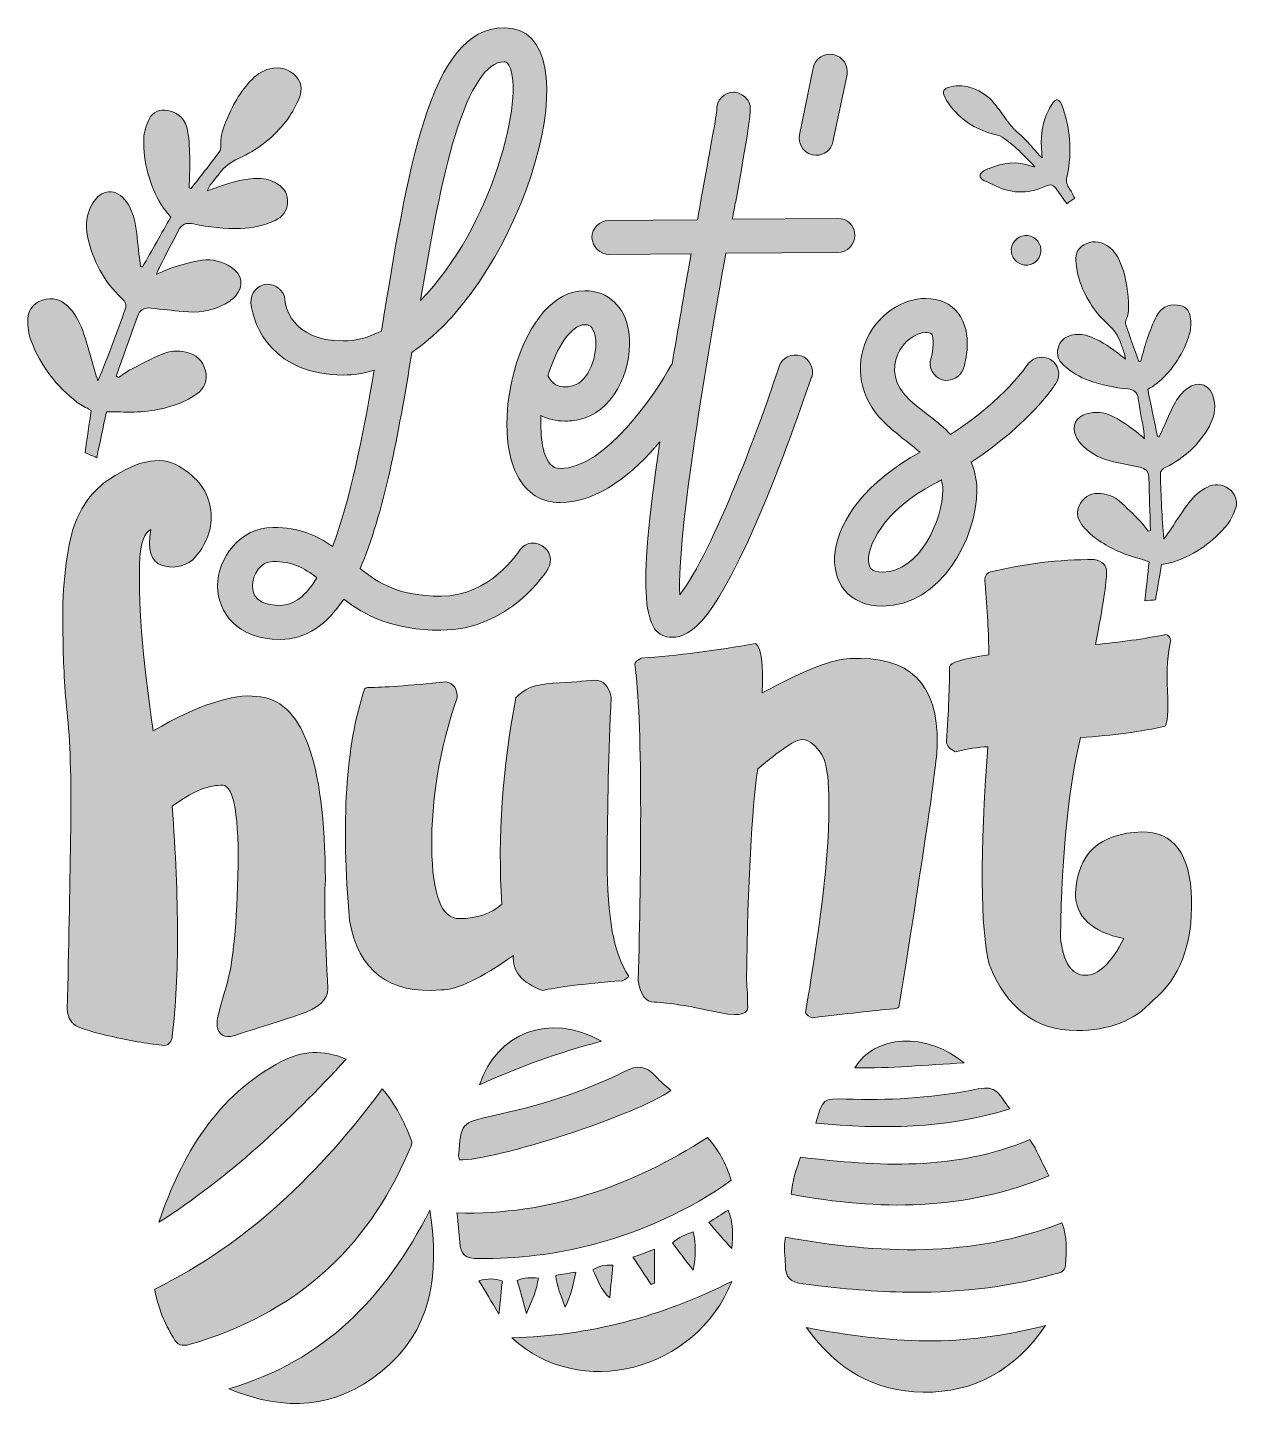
# Model space of a CAD drawing. Header units: inches. Extents: x 119 to 962, y -1025 to -61.
import ezdxf

# ---------------------------------------------------------------- set-up
doc = ezdxf.new("R2010")
doc.units = ezdxf.units.IN
doc.header["$MEASUREMENT"] = 0
doc.layers.add('Layer 1', color=7, linetype='Continuous')

# ---------------------------------------------------------------- blocks, each defined once
blk = doc.blocks.new('block 3')
at = {"layer": 'Layer 1', "true_color": 0x00d1df}
h = blk.add_hatch(color=132, dxfattribs=at)
h.dxf.hatch_style = 2
edge = h.paths.add_edge_path()
edge.add_spline(control_points=[(477.44, -421.79), (475.47, -420.8), (473.49, -419.81), (471.03, -419.81), (467.08, -419.81), (463.62, -421.79), (461.15, -425.74), (460.66, -425.74), (441.41, -456.84), (406.85, -456.84), (377.72, -456.84), (363.41, -447.95), (350.57, -437.59), (366.86, -400.07), (377.23, -345.27), (386.61, -287.02), (465.1, -234.69), (515.95, -60.92), (450.79, -60.92), (398.46, -60.92), (383.65, -161.63), (365.38, -272.21), (356.5, -276.65), (347.61, -279.12), (338.72, -279.12), (302.19, -279.12), (298.24, -253.45), (298.24, -250.49), (297.75, -244.07), (291.82, -239.13), (285.41, -239.63), (278.99, -240.12), (274.05, -245.55), (274.55, -252.46), (276.03, -269.74), (290.84, -302.82), (338.72, -302.82), (346.13, -302.82), (353.53, -301.83), (360.44, -299.36), (352.55, -344.78), (343.66, -390.2), (331.32, -422.28), (320.46, -414.38), (308.12, -408.95), (289.85, -408.95), (267.14, -408.95), (251.34, -430.18), (251.34, -449.93), (251.34, -468.19), (265.17, -486.95), (294.79, -486.95), (313.05, -486.95), (327.37, -476.59), (339.22, -458.82), (353.53, -470.17), (373.28, -480.54), (406.85, -480.54), (454.74, -480.54), (480.4, -439.56), (481.39, -438.08), (484.85, -432.16), (482.87, -424.75), (477.44, -421.79)], knot_values=[0, 0, 0, 0, 1, 1, 1, 2, 2, 2, 3, 3, 3, 4, 4, 4, 5, 5, 5, 6, 6, 6, 7, 7, 7, 8, 8, 8, 9, 9, 9, 10, 10, 10, 11, 11, 11, 12, 12, 12, 13, 13, 13, 14, 14, 14, 15, 15, 15, 16, 16, 16, 17, 17, 17, 18, 18, 18, 19, 19, 19, 20, 20, 20, 21, 21, 21, 21], degree=3, periodic=1)
edge = h.paths.add_edge_path()
edge.add_spline(control_points=[(416.72, -135.96), (427.09, -102.39), (438.94, -84.61), (450.79, -84.61), (451.77, -84.61), (452.76, -84.61), (454.24, -87.08), (465.6, -107.82), (442.89, -200.13), (392.53, -250.98), (399.94, -207.54), (407.34, -167.06), (416.72, -135.96)], knot_values=[0, 0, 0, 0, 1, 1, 1, 2, 2, 2, 3, 3, 3, 4, 4, 4, 4], degree=3, periodic=1)
edge = h.paths.add_edge_path()
edge.add_spline(control_points=[(294.79, -463.26), (285.9, -463.26), (275.53, -460.79), (275.53, -449.93), (275.53, -441.54), (281.46, -432.65), (289.85, -432.65), (303.18, -432.65), (311.57, -437.09), (320.46, -444), (313.05, -456.35), (304.66, -463.26), (294.79, -463.26)], knot_values=[0, 0, 0, 0, 1, 1, 1, 2, 2, 2, 3, 3, 3, 4, 4, 4, 4], degree=3, periodic=1)
h = blk.add_hatch(color=132, dxfattribs=at)
h.dxf.hatch_style = 2
edge = h.paths.add_edge_path()
edge.add_spline(control_points=[(667.99, -149.78), (673.91, -149.78), (678.85, -145.83), (679.83, -140.4), (679.83, -140.4), (689.71, -93.5), (689.71, -93.5), (690.7, -87.08), (686.75, -81.16), (680.33, -79.68), (673.91, -78.2), (667.49, -82.15), (666.01, -89.06), (666.01, -89.06), (656.63, -135.46), (656.63, -135.46), (655.15, -142.87), (660.58, -149.78), (667.99, -149.78)], knot_values=[0, 0, 0, 0, 1, 1, 1, 2, 2, 2, 3, 3, 3, 4, 4, 4, 5, 5, 5, 6, 6, 6, 6], degree=3, periodic=1)
h = blk.add_hatch(color=132, dxfattribs=at)
h.dxf.hatch_style = 2
edge = h.paths.add_edge_path()
edge.add_spline(control_points=[(657.63, -289.49), (651.21, -287.51), (644.3, -290.47), (642.32, -296.89), (630.97, -332.44), (596.41, -426.23), (573.21, -455.85), (571.23, -412.41), (592.46, -288.99), (605.3, -217.91), (605.3, -217.91), (683.3, -217.41), (683.3, -217.41), (689.72, -217.41), (695.15, -211.98), (695.15, -205.56), (695.15, -198.65), (689.72, -193.72), (683.3, -193.72), (683.3, -193.72), (609.74, -194.21), (609.74, -194.21), (610.73, -189.77), (611.22, -185.32), (612.21, -181.87), (624.06, -114.73), (624.06, -114.73), (619.12, -109.79), (616.65, -107.32), (613.69, -105.84), (610.73, -105.84), (604.31, -105.84), (598.39, -111.27), (598.88, -118.68), (598.39, -124.6), (593.45, -150.27), (588.51, -177.42), (587.53, -183.35), (586.54, -188.78), (585.55, -194.7), (585.55, -194.7), (523.84, -195.2), (523.84, -195.2), (517.43, -195.2), (512, -200.63), (512, -207.04), (512.49, -213.46), (517.43, -218.89), (524.34, -218.89), (524.34, -218.89), (581.11, -218.4), (581.11, -218.4), (576.09, -246.68), (571.7, -272.08), (567.92, -294.92), (567.71, -295.25), (567.47, -295.55), (567.29, -295.9), (556.43, -315.65), (521.38, -367.98), (489.78, -367.98), (478.43, -367.98), (476.45, -348.73), (476.45, -337.37), (476.45, -335.4), (476.45, -332.93), (476.45, -330.95), (481.39, -333.42), (486.82, -334.9), (493.24, -334.9), (497.68, -334.9), (501.63, -334.41), (506.56, -332.93), (529.28, -325.52), (541.12, -295.41), (537.67, -272.7), (535.2, -255.42), (523.35, -244.07), (507.06, -244.07), (463.12, -244.07), (439.92, -335.4), (460.16, -372.92), (466.58, -385.26), (476.94, -391.68), (489.78, -391.68), (516.87, -391.68), (541.48, -370.51), (559.35, -349.28), (543.26, -458.2), (547.57, -485.47), (567.78, -485.47), (581.11, -485.47), (597.89, -474.12), (632.45, -391.68), (650.22, -348.73), (664.54, -304.79), (665.03, -304.3), (667.01, -298.37), (663.55, -291.46), (657.63, -289.49)], knot_values=[0, 0, 0, 0, 1, 1, 1, 2, 2, 2, 3, 3, 3, 4, 4, 4, 5, 5, 5, 6, 6, 6, 7, 7, 7, 8, 8, 8, 9, 9, 9, 10, 10, 10, 11, 11, 11, 12, 12, 12, 13, 13, 13, 14, 14, 14, 15, 15, 15, 16, 16, 16, 17, 17, 17, 18, 18, 18, 19, 19, 19, 20, 20, 20, 21, 21, 21, 22, 22, 22, 23, 23, 23, 24, 24, 24, 25, 25, 25, 26, 26, 26, 27, 27, 27, 28, 28, 28, 29, 29, 29, 30, 30, 30, 31, 31, 31, 32, 32, 32, 33, 33, 33, 33], degree=3, periodic=1)
edge = h.paths.add_edge_path()
edge.add_spline(control_points=[(507.06, -267.77), (509.03, -267.77), (512.98, -267.77), (514.46, -276.65), (516.44, -288.5), (509.53, -307.26), (499.16, -310.22), (488.3, -313.68), (483.36, -307.26), (481.39, -303.31), (487.31, -283.56), (497.68, -267.77), (507.06, -267.77)], knot_values=[0, 0, 0, 0, 1, 1, 1, 2, 2, 2, 3, 3, 3, 4, 4, 4, 4], degree=3, periodic=1)
h = blk.add_hatch(color=132, dxfattribs=at)
h.dxf.hatch_style = 2
edge = h.paths.add_edge_path()
edge.add_spline(control_points=[(831.39, -291.96), (829.41, -290.97), (827.43, -290.47), (824.97, -290.47), (821.02, -290.47), (817.56, -292.45), (815.09, -295.9), (814.6, -296.4), (800.28, -319.11), (761.78, -344.28), (752.89, -334.9), (742.03, -327.99), (733.64, -320.59), (709.94, -298.87), (730.18, -273.2), (744.5, -273.2), (745.49, -273.2), (747.96, -273.2), (748.45, -274.18), (750.42, -276.65), (749.93, -285.54), (747.96, -291.46), (745.98, -297.39), (749.93, -304.3), (755.85, -306.27), (762.27, -307.75), (768.69, -304.3), (770.66, -298.37), (772.14, -294.42), (777.57, -273.69), (767.21, -259.87), (761.78, -252.96), (753.88, -249.5), (744.5, -249.5), (728.7, -249.5), (710.44, -259.87), (702.04, -281.09), (694.64, -300.84), (700.56, -322.56), (717.84, -337.87), (725.25, -344.78), (733.64, -350.7), (740.55, -356.63), (664.53, -397.6), (667.49, -463.75), (714.39, -463.75), (754.87, -463.75), (780.04, -416.85), (780.04, -382.79), (780.04, -375.39), (778.56, -369.46), (776.09, -363.54), (818.06, -335.89), (834.35, -309.73), (835.33, -308.25), (838.79, -302.82), (836.82, -295.41), (831.39, -291.96)], knot_values=[0, 0, 0, 0, 1, 1, 1, 2, 2, 2, 3, 3, 3, 4, 4, 4, 5, 5, 5, 6, 6, 6, 7, 7, 7, 8, 8, 8, 9, 9, 9, 10, 10, 10, 11, 11, 11, 12, 12, 12, 13, 13, 13, 14, 14, 14, 15, 15, 15, 16, 16, 16, 17, 17, 17, 18, 18, 18, 19, 19, 19, 19], degree=3, periodic=1)
edge = h.paths.add_edge_path()
edge.add_spline(control_points=[(714.39, -440.06), (705.99, -440.06), (705.5, -436.6), (705.01, -435.12), (702.04, -422.78), (715.87, -396.61), (749.93, -378.84), (751.9, -377.85), (753.39, -376.87), (755.36, -375.88), (755.85, -378.35), (756.35, -380.32), (756.35, -382.79), (756.35, -403.03), (740.55, -440.06), (714.39, -440.06)], knot_values=[0, 0, 0, 0, 1, 1, 1, 2, 2, 2, 3, 3, 3, 4, 4, 4, 5, 5, 5, 5], degree=3, periodic=1)
at = {"layer": 'Layer 1', "lineweight": 0}
for points, knots in [([(477.44, -421.79), (475.47, -420.8), (473.49, -419.81), (471.03, -419.81), (467.08, -419.81), (463.62, -421.79), (461.15, -425.74), (460.66, -425.74), (441.41, -456.84), (406.85, -456.84), (377.72, -456.84), (363.41, -447.95), (350.57, -437.59), (366.86, -400.07), (377.23, -345.27), (386.61, -287.02), (465.1, -234.69), (515.95, -60.92), (450.79, -60.92), (398.46, -60.92), (383.65, -161.63), (365.38, -272.21), (356.5, -276.65), (347.61, -279.12), (338.72, -279.12), (302.19, -279.12), (298.24, -253.45), (298.24, -250.49), (297.75, -244.07), (291.82, -239.13), (285.41, -239.63), (278.99, -240.12), (274.05, -245.55), (274.55, -252.46), (276.03, -269.74), (290.84, -302.82), (338.72, -302.82), (346.13, -302.82), (353.53, -301.83), (360.44, -299.36), (352.55, -344.78), (343.66, -390.2), (331.32, -422.28), (320.46, -414.38), (308.12, -408.95), (289.85, -408.95), (267.14, -408.95), (251.34, -430.18), (251.34, -449.93), (251.34, -468.19), (265.17, -486.95), (294.79, -486.95), (313.05, -486.95), (327.37, -476.59), (339.22, -458.82), (353.53, -470.17), (373.28, -480.54), (406.85, -480.54), (454.74, -480.54), (480.4, -439.56), (481.39, -438.08), (484.85, -432.16), (482.87, -424.75), (477.44, -421.79)], [0, 0, 0, 0, 1, 1, 1, 2, 2, 2, 3, 3, 3, 4, 4, 4, 5, 5, 5, 6, 6, 6, 7, 7, 7, 8, 8, 8, 9, 9, 9, 10, 10, 10, 11, 11, 11, 12, 12, 12, 13, 13, 13, 14, 14, 14, 15, 15, 15, 16, 16, 16, 17, 17, 17, 18, 18, 18, 19, 19, 19, 20, 20, 20, 21, 21, 21, 21]), ([(416.72, -135.96), (427.09, -102.39), (438.94, -84.61), (450.79, -84.61), (451.77, -84.61), (452.76, -84.61), (454.24, -87.08), (465.6, -107.82), (442.89, -200.13), (392.53, -250.98), (399.94, -207.54), (407.34, -167.06), (416.72, -135.96)], [0, 0, 0, 0, 1, 1, 1, 2, 2, 2, 3, 3, 3, 4, 4, 4, 4]), ([(667.99, -149.78), (673.91, -149.78), (678.85, -145.83), (679.83, -140.4), (679.83, -140.4), (689.71, -93.5), (689.71, -93.5), (690.7, -87.08), (686.75, -81.16), (680.33, -79.68), (673.91, -78.2), (667.49, -82.15), (666.01, -89.06), (666.01, -89.06), (656.63, -135.46), (656.63, -135.46), (655.15, -142.87), (660.58, -149.78), (667.99, -149.78)], [0, 0, 0, 0, 1, 1, 1, 2, 2, 2, 3, 3, 3, 4, 4, 4, 5, 5, 5, 6, 6, 6, 6]), ([(657.63, -289.49), (651.21, -287.51), (644.3, -290.47), (642.32, -296.89), (630.97, -332.44), (596.41, -426.23), (573.21, -455.85), (571.23, -412.41), (592.46, -288.99), (605.3, -217.91), (605.3, -217.91), (683.3, -217.41), (683.3, -217.41), (689.72, -217.41), (695.15, -211.98), (695.15, -205.56), (695.15, -198.65), (689.72, -193.72), (683.3, -193.72), (683.3, -193.72), (609.74, -194.21), (609.74, -194.21), (610.73, -189.77), (611.22, -185.32), (612.21, -181.87), (624.06, -114.73), (624.06, -114.73), (619.12, -109.79), (616.65, -107.32), (613.69, -105.84), (610.73, -105.84), (604.31, -105.84), (598.39, -111.27), (598.88, -118.68), (598.39, -124.6), (593.45, -150.27), (588.51, -177.42), (587.53, -183.35), (586.54, -188.78), (585.55, -194.7), (585.55, -194.7), (523.84, -195.2), (523.84, -195.2), (517.43, -195.2), (512, -200.63), (512, -207.04), (512.49, -213.46), (517.43, -218.89), (524.34, -218.89), (524.34, -218.89), (581.11, -218.4), (581.11, -218.4), (576.09, -246.68), (571.7, -272.08), (567.92, -294.92), (567.71, -295.25), (567.47, -295.55), (567.29, -295.9), (556.43, -315.65), (521.38, -367.98), (489.78, -367.98), (478.43, -367.98), (476.45, -348.73), (476.45, -337.37), (476.45, -335.4), (476.45, -332.93), (476.45, -330.95), (481.39, -333.42), (486.82, -334.9), (493.24, -334.9), (497.68, -334.9), (501.63, -334.41), (506.56, -332.93), (529.28, -325.52), (541.12, -295.41), (537.67, -272.7), (535.2, -255.42), (523.35, -244.07), (507.06, -244.07), (463.12, -244.07), (439.92, -335.4), (460.16, -372.92), (466.58, -385.26), (476.94, -391.68), (489.78, -391.68), (516.87, -391.68), (541.48, -370.51), (559.35, -349.28), (543.26, -458.2), (547.57, -485.47), (567.78, -485.47), (581.11, -485.47), (597.89, -474.12), (632.45, -391.68), (650.22, -348.73), (664.54, -304.79), (665.03, -304.3), (667.01, -298.37), (663.55, -291.46), (657.63, -289.49)], [0, 0, 0, 0, 1, 1, 1, 2, 2, 2, 3, 3, 3, 4, 4, 4, 5, 5, 5, 6, 6, 6, 7, 7, 7, 8, 8, 8, 9, 9, 9, 10, 10, 10, 11, 11, 11, 12, 12, 12, 13, 13, 13, 14, 14, 14, 15, 15, 15, 16, 16, 16, 17, 17, 17, 18, 18, 18, 19, 19, 19, 20, 20, 20, 21, 21, 21, 22, 22, 22, 23, 23, 23, 24, 24, 24, 25, 25, 25, 26, 26, 26, 27, 27, 27, 28, 28, 28, 29, 29, 29, 30, 30, 30, 31, 31, 31, 32, 32, 32, 33, 33, 33, 33]), ([(831.39, -291.96), (829.41, -290.97), (827.43, -290.47), (824.97, -290.47), (821.02, -290.47), (817.56, -292.45), (815.09, -295.9), (814.6, -296.4), (800.28, -319.11), (761.78, -344.28), (752.89, -334.9), (742.03, -327.99), (733.64, -320.59), (709.94, -298.87), (730.18, -273.2), (744.5, -273.2), (745.49, -273.2), (747.96, -273.2), (748.45, -274.18), (750.42, -276.65), (749.93, -285.54), (747.96, -291.46), (745.98, -297.39), (749.93, -304.3), (755.85, -306.27), (762.27, -307.75), (768.69, -304.3), (770.66, -298.37), (772.14, -294.42), (777.57, -273.69), (767.21, -259.87), (761.78, -252.96), (753.88, -249.5), (744.5, -249.5), (728.7, -249.5), (710.44, -259.87), (702.04, -281.09), (694.64, -300.84), (700.56, -322.56), (717.84, -337.87), (725.25, -344.78), (733.64, -350.7), (740.55, -356.63), (664.53, -397.6), (667.49, -463.75), (714.39, -463.75), (754.87, -463.75), (780.04, -416.85), (780.04, -382.79), (780.04, -375.39), (778.56, -369.46), (776.09, -363.54), (818.06, -335.89), (834.35, -309.73), (835.33, -308.25), (838.79, -302.82), (836.82, -295.41), (831.39, -291.96)], [0, 0, 0, 0, 1, 1, 1, 2, 2, 2, 3, 3, 3, 4, 4, 4, 5, 5, 5, 6, 6, 6, 7, 7, 7, 8, 8, 8, 9, 9, 9, 10, 10, 10, 11, 11, 11, 12, 12, 12, 13, 13, 13, 14, 14, 14, 15, 15, 15, 16, 16, 16, 17, 17, 17, 18, 18, 18, 19, 19, 19, 19]), ([(507.06, -267.77), (509.03, -267.77), (512.98, -267.77), (514.46, -276.65), (516.44, -288.5), (509.53, -307.26), (499.16, -310.22), (488.3, -313.68), (483.36, -307.26), (481.39, -303.31), (487.31, -283.56), (497.68, -267.77), (507.06, -267.77)], [0, 0, 0, 0, 1, 1, 1, 2, 2, 2, 3, 3, 3, 4, 4, 4, 4]), ([(714.39, -440.06), (705.99, -440.06), (705.5, -436.6), (705.01, -435.12), (702.04, -422.78), (715.87, -396.61), (749.93, -378.84), (751.9, -377.85), (753.39, -376.87), (755.36, -375.88), (755.85, -378.35), (756.35, -380.32), (756.35, -382.79), (756.35, -403.03), (740.55, -440.06), (714.39, -440.06)], [0, 0, 0, 0, 1, 1, 1, 2, 2, 2, 3, 3, 3, 4, 4, 4, 5, 5, 5, 5]), ([(294.79, -463.26), (285.9, -463.26), (275.53, -460.79), (275.53, -449.93), (275.53, -441.54), (281.46, -432.65), (289.85, -432.65), (303.18, -432.65), (311.57, -437.09), (320.46, -444), (313.05, -456.35), (304.66, -463.26), (294.79, -463.26)], [0, 0, 0, 0, 1, 1, 1, 2, 2, 2, 3, 3, 3, 4, 4, 4, 4])]:
    blk.add_open_spline(points, degree=3, knots=knots, dxfattribs=at)
blk = doc.blocks.new('block 4')
at = {"layer": 'Layer 1', "true_color": 0xfd3f97}
h = blk.add_hatch(color=233, dxfattribs=at)
h.dxf.hatch_style = 2
edge = h.paths.add_edge_path()
edge.add_spline(control_points=[(197.15, -429.51), (195.76, -458.73), (198.89, -499.07), (206.54, -550.54), (238.44, -532.46), (262.39, -524.51), (278.39, -526.7), (310.09, -528.19), (326.09, -570.82), (326.38, -654.58), (325.49, -669.29), (326.09, -694.53), (328.17, -730.31), (328.17, -737.86), (321.56, -743.84), (308.35, -748.27), (295.13, -752.69), (279.18, -757.78), (260.5, -763.54), (254.14, -763.94), (250.96, -760.76), (250.96, -754), (250.96, -751.12), (253.2, -742.28), (257.67, -727.47), (262.14, -712.67), (264.82, -684.94), (265.72, -644.3), (265.92, -605.25), (261.79, -586.67), (253.35, -588.55), (244.11, -588.55), (232.88, -593.42), (219.66, -603.16), (224.63, -668.15), (224.68, -721.46), (219.81, -763.1), (219.41, -766.87), (217.62, -769.11), (214.45, -769.8), (204.11, -768.81), (192.28, -766.82), (178.97, -763.84), (165.65, -760.86), (156.76, -758.23), (152.29, -755.94), (148.51, -752.76), (146.62, -748.94), (146.62, -744.47), (147.62, -702.04), (148.41, -662.54), (149.01, -625.97), (149.6, -589.4), (148.88, -561.15), (146.85, -541.23), (144.81, -521.31), (143.79, -503.44), (143.79, -487.64), (142.6, -458.83), (144.64, -433.98), (149.9, -413.12), (153.48, -399.01), (160.83, -387.38), (171.96, -378.24), (193.63, -362.44), (211.09, -358.46), (224.36, -366.31), (237.62, -374.16), (245.02, -384.35), (246.56, -396.87), (248.11, -409.39), (243.86, -421.02), (233.82, -431.75), (226.86, -436.62), (219.66, -437.78), (212.21, -435.25), (204.75, -432.72), (202.27, -424.44), (204.75, -410.43), (200.48, -412.82), (197.95, -419.18), (197.15, -429.51)], knot_values=[0, 0, 0, 0, 1, 1, 1, 2, 2, 2, 3, 3, 3, 4, 4, 4, 5, 5, 5, 6, 6, 6, 7, 7, 7, 8, 8, 8, 9, 9, 9, 10, 10, 10, 11, 11, 11, 12, 12, 12, 13, 13, 13, 14, 14, 14, 15, 15, 15, 16, 16, 16, 17, 17, 17, 18, 18, 18, 19, 19, 19, 20, 20, 20, 21, 21, 21, 22, 22, 22, 23, 23, 23, 24, 24, 24, 25, 25, 25, 26, 26, 26, 27, 27, 27, 27], degree=3, periodic=1)
h = blk.add_hatch(color=233, dxfattribs=at)
h.dxf.hatch_style = 2
edge = h.paths.add_edge_path()
edge.add_spline(control_points=[(861.79, -431.3), (867.55, -432.49), (870.43, -435.43), (870.43, -440.1), (870.43, -446.95), (867.85, -463.75), (862.68, -490.48), (879.87, -488.89), (896.22, -486.6), (911.72, -483.62), (913.31, -483.92), (914.45, -485.11), (915.15, -487.2), (912.86, -496.44), (912.07, -508.31), (912.77, -522.82), (913.46, -537.33), (912.92, -545.53), (911.13, -547.41), (894.73, -551.19), (875.1, -553.82), (852.25, -555.31), (844.1, -587.51), (839.43, -633.77), (838.24, -694.08), (840.12, -711.97), (845.94, -720.91), (855.68, -720.91), (864.72, -720.91), (873.66, -712.37), (882.51, -695.28), (859.95, -690.71), (848.67, -680.17), (848.67, -663.68), (850.16, -636.15), (865.56, -621.94), (894.88, -621.05), (917.04, -620.65), (928.62, -636.3), (929.61, -668), (930.3, -699.5), (921.31, -723), (902.63, -738.5), (889.81, -752.41), (872.12, -759.37), (849.57, -759.37), (821.05, -759.37), (800.73, -743.97), (788.6, -713.16), (782.44, -687.03), (782.14, -636.55), (787.71, -561.72), (781.15, -562.02), (773.6, -563.17), (765.05, -565.15), (760.98, -563.27), (758.94, -560.93), (758.94, -558.15), (760.33, -536.68), (761.03, -519.34), (761.03, -506.13), (761.03, -503.25), (770.17, -500.41), (788.45, -497.63), (788.25, -482.82), (787.36, -466.23), (785.77, -447.85), (785.27, -443.47), (786.52, -440.84), (789.5, -439.95), (813.05, -434.18), (837.14, -431.3), (861.79, -431.3)], knot_values=[0, 0, 0, 0, 1, 1, 1, 2, 2, 2, 3, 3, 3, 4, 4, 4, 5, 5, 5, 6, 6, 6, 7, 7, 7, 8, 8, 8, 9, 9, 9, 10, 10, 10, 11, 11, 11, 12, 12, 12, 13, 13, 13, 14, 14, 14, 15, 15, 15, 16, 16, 16, 17, 17, 17, 18, 18, 18, 19, 19, 19, 20, 20, 20, 21, 21, 21, 22, 22, 22, 23, 23, 23, 24, 24, 24, 24], degree=3, periodic=1)
h = blk.add_hatch(color=233, dxfattribs=at)
h.dxf.hatch_style = 2
edge = h.paths.add_edge_path()
edge.add_spline(control_points=[(625.84, -489.73), (629.81, -492.41), (631.4, -503.89), (630.61, -524.16), (660.12, -508.26), (680.49, -500.31), (691.72, -500.31), (733.06, -498.03), (753.33, -517.9), (752.53, -559.93), (752.53, -571.26), (743.69, -631.93), (726, -741.93), (726, -743.42), (724.76, -744.17), (722.28, -744.17), (707.87, -745.56), (689.09, -747.64), (665.93, -750.43), (663.35, -749.93), (661.61, -748.79), (660.72, -747), (668.96, -698.61), (674.08, -660.15), (676.07, -631.63), (678.45, -593.27), (676.71, -571.26), (670.85, -565.6), (666.28, -558.94), (661.71, -556.01), (657.14, -556.81), (652.57, -557.6), (642.68, -564.36), (627.48, -577.08), (623.3, -606.29), (620.67, -655.38), (619.58, -724.34), (620.17, -729.91), (620.47, -736.27), (620.47, -743.42), (620.47, -748.79), (612.35, -749.63), (596.1, -745.96), (579.85, -742.28), (566.31, -740.14), (555.48, -739.55), (549.62, -739.55), (545.84, -734.58), (544.15, -724.64), (545.44, -684.79), (546.04, -642.91), (545.94, -598.99), (545.84, -555.07), (544.5, -523.52), (541.92, -504.34), (541.92, -502.85), (543.36, -501.41), (546.24, -500.01), (571.88, -498.23), (598.41, -494.8), (625.84, -489.73)], knot_values=[0, 0, 0, 0, 1, 1, 1, 2, 2, 2, 3, 3, 3, 4, 4, 4, 5, 5, 5, 6, 6, 6, 7, 7, 7, 8, 8, 8, 9, 9, 9, 10, 10, 10, 11, 11, 11, 12, 12, 12, 13, 13, 13, 14, 14, 14, 15, 15, 15, 16, 16, 16, 17, 17, 17, 18, 18, 18, 19, 19, 19, 20, 20, 20, 20], degree=3, periodic=1)
h = blk.add_hatch(color=233, dxfattribs=at)
h.dxf.hatch_style = 2
edge = h.paths.add_edge_path()
edge.add_spline(control_points=[(477.82, -731.5), (463.02, -726.03), (456.21, -717.88), (457.4, -707.05), (434.94, -723.05), (418.1, -731.05), (406.87, -731.05), (370.7, -734.13), (349.49, -717.99), (343.23, -682.61), (337.17, -614.24), (340.59, -560.78), (353.51, -522.22), (353.51, -521.03), (354.75, -520.44), (357.24, -520.44), (365.98, -520.44), (383.77, -519.15), (410.6, -516.56), (415.97, -517.85), (418.45, -521.58), (418.05, -527.74), (405.93, -563.81), (400.07, -598.47), (400.46, -631.7), (400.86, -664.94), (407.27, -681.51), (419.69, -681.41), (432.11, -681.32), (441.95, -677.94), (449.21, -671.28), (446.32, -624.18), (449.6, -576.33), (459.04, -527.74), (463.81, -521.58), (472.43, -518.15), (484.9, -517.45), (497.37, -516.76), (507.09, -516.06), (514.04, -515.37), (519.91, -515.37), (523.68, -519.29), (525.37, -527.14), (523.68, -564.91), (522.76, -603.04), (522.61, -641.54), (522.47, -680.05), (527.41, -706.6), (537.45, -721.21), (537.45, -722.41), (536, -723.55), (533.12, -724.64), (505.2, -726.93), (486.77, -729.21), (477.82, -731.5)], knot_values=[0, 0, 0, 0, 1, 1, 1, 2, 2, 2, 3, 3, 3, 4, 4, 4, 5, 5, 5, 6, 6, 6, 7, 7, 7, 8, 8, 8, 9, 9, 9, 10, 10, 10, 11, 11, 11, 12, 12, 12, 13, 13, 13, 14, 14, 14, 15, 15, 15, 16, 16, 16, 17, 17, 17, 18, 18, 18, 18], degree=3, periodic=1)
at = {"layer": 'Layer 1', "lineweight": 0}
for points, knots in [([(197.15, -429.51), (195.76, -458.73), (198.89, -499.07), (206.54, -550.54), (238.44, -532.46), (262.39, -524.51), (278.39, -526.7), (310.09, -528.19), (326.09, -570.82), (326.38, -654.58), (325.49, -669.29), (326.09, -694.53), (328.17, -730.31), (328.17, -737.86), (321.56, -743.84), (308.35, -748.27), (295.13, -752.69), (279.18, -757.78), (260.5, -763.54), (254.14, -763.94), (250.96, -760.76), (250.96, -754), (250.96, -751.12), (253.2, -742.28), (257.67, -727.47), (262.14, -712.67), (264.82, -684.94), (265.72, -644.3), (265.92, -605.25), (261.79, -586.67), (253.35, -588.55), (244.11, -588.55), (232.88, -593.42), (219.66, -603.16), (224.63, -668.15), (224.68, -721.46), (219.81, -763.1), (219.41, -766.87), (217.62, -769.11), (214.45, -769.8), (204.11, -768.81), (192.28, -766.82), (178.97, -763.84), (165.65, -760.86), (156.76, -758.23), (152.29, -755.94), (148.51, -752.76), (146.62, -748.94), (146.62, -744.47), (147.62, -702.04), (148.41, -662.54), (149.01, -625.97), (149.6, -589.4), (148.88, -561.15), (146.85, -541.23), (144.81, -521.31), (143.79, -503.44), (143.79, -487.64), (142.6, -458.83), (144.64, -433.98), (149.9, -413.12), (153.48, -399.01), (160.83, -387.38), (171.96, -378.24), (193.63, -362.44), (211.09, -358.46), (224.36, -366.31), (237.62, -374.16), (245.02, -384.35), (246.56, -396.87), (248.11, -409.39), (243.86, -421.02), (233.82, -431.75), (226.86, -436.62), (219.66, -437.78), (212.21, -435.25), (204.75, -432.72), (202.27, -424.44), (204.75, -410.43), (200.48, -412.82), (197.95, -419.18), (197.15, -429.51)], [0, 0, 0, 0, 1, 1, 1, 2, 2, 2, 3, 3, 3, 4, 4, 4, 5, 5, 5, 6, 6, 6, 7, 7, 7, 8, 8, 8, 9, 9, 9, 10, 10, 10, 11, 11, 11, 12, 12, 12, 13, 13, 13, 14, 14, 14, 15, 15, 15, 16, 16, 16, 17, 17, 17, 18, 18, 18, 19, 19, 19, 20, 20, 20, 21, 21, 21, 22, 22, 22, 23, 23, 23, 24, 24, 24, 25, 25, 25, 26, 26, 26, 27, 27, 27, 27]), ([(861.79, -431.3), (867.55, -432.49), (870.43, -435.43), (870.43, -440.1), (870.43, -446.95), (867.85, -463.75), (862.68, -490.48), (879.87, -488.89), (896.22, -486.6), (911.72, -483.62), (913.31, -483.92), (914.45, -485.11), (915.15, -487.2), (912.86, -496.44), (912.07, -508.31), (912.77, -522.82), (913.46, -537.33), (912.92, -545.53), (911.13, -547.41), (894.73, -551.19), (875.1, -553.82), (852.25, -555.31), (844.1, -587.51), (839.43, -633.77), (838.24, -694.08), (840.12, -711.97), (845.94, -720.91), (855.68, -720.91), (864.72, -720.91), (873.66, -712.37), (882.51, -695.28), (859.95, -690.71), (848.67, -680.17), (848.67, -663.68), (850.16, -636.15), (865.56, -621.94), (894.88, -621.05), (917.04, -620.65), (928.62, -636.3), (929.61, -668), (930.3, -699.5), (921.31, -723), (902.63, -738.5), (889.81, -752.41), (872.12, -759.37), (849.57, -759.37), (821.05, -759.37), (800.73, -743.97), (788.6, -713.16), (782.44, -687.03), (782.14, -636.55), (787.71, -561.72), (781.15, -562.02), (773.6, -563.17), (765.05, -565.15), (760.98, -563.27), (758.94, -560.93), (758.94, -558.15), (760.33, -536.68), (761.03, -519.34), (761.03, -506.13), (761.03, -503.25), (770.17, -500.41), (788.45, -497.63), (788.25, -482.82), (787.36, -466.23), (785.77, -447.85), (785.27, -443.47), (786.52, -440.84), (789.5, -439.95), (813.05, -434.18), (837.14, -431.3), (861.79, -431.3)], [0, 0, 0, 0, 1, 1, 1, 2, 2, 2, 3, 3, 3, 4, 4, 4, 5, 5, 5, 6, 6, 6, 7, 7, 7, 8, 8, 8, 9, 9, 9, 10, 10, 10, 11, 11, 11, 12, 12, 12, 13, 13, 13, 14, 14, 14, 15, 15, 15, 16, 16, 16, 17, 17, 17, 18, 18, 18, 19, 19, 19, 20, 20, 20, 21, 21, 21, 22, 22, 22, 23, 23, 23, 24, 24, 24, 24]), ([(625.84, -489.73), (629.81, -492.41), (631.4, -503.89), (630.61, -524.16), (660.12, -508.26), (680.49, -500.31), (691.72, -500.31), (733.06, -498.03), (753.33, -517.9), (752.53, -559.93), (752.53, -571.26), (743.69, -631.93), (726, -741.93), (726, -743.42), (724.76, -744.17), (722.28, -744.17), (707.87, -745.56), (689.09, -747.64), (665.93, -750.43), (663.35, -749.93), (661.61, -748.79), (660.72, -747), (668.96, -698.61), (674.08, -660.15), (676.07, -631.63), (678.45, -593.27), (676.71, -571.26), (670.85, -565.6), (666.28, -558.94), (661.71, -556.01), (657.14, -556.81), (652.57, -557.6), (642.68, -564.36), (627.48, -577.08), (623.3, -606.29), (620.67, -655.38), (619.58, -724.34), (620.17, -729.91), (620.47, -736.27), (620.47, -743.42), (620.47, -748.79), (612.35, -749.63), (596.1, -745.96), (579.85, -742.28), (566.31, -740.14), (555.48, -739.55), (549.62, -739.55), (545.84, -734.58), (544.15, -724.64), (545.44, -684.79), (546.04, -642.91), (545.94, -598.99), (545.84, -555.07), (544.5, -523.52), (541.92, -504.34), (541.92, -502.85), (543.36, -501.41), (546.24, -500.01), (571.88, -498.23), (598.41, -494.8), (625.84, -489.73)], [0, 0, 0, 0, 1, 1, 1, 2, 2, 2, 3, 3, 3, 4, 4, 4, 5, 5, 5, 6, 6, 6, 7, 7, 7, 8, 8, 8, 9, 9, 9, 10, 10, 10, 11, 11, 11, 12, 12, 12, 13, 13, 13, 14, 14, 14, 15, 15, 15, 16, 16, 16, 17, 17, 17, 18, 18, 18, 19, 19, 19, 20, 20, 20, 20]), ([(477.82, -731.5), (463.02, -726.03), (456.21, -717.88), (457.4, -707.05), (434.94, -723.05), (418.1, -731.05), (406.87, -731.05), (370.7, -734.13), (349.49, -717.99), (343.23, -682.61), (337.17, -614.24), (340.59, -560.78), (353.51, -522.22), (353.51, -521.03), (354.75, -520.44), (357.24, -520.44), (365.98, -520.44), (383.77, -519.15), (410.6, -516.56), (415.97, -517.85), (418.45, -521.58), (418.05, -527.74), (405.93, -563.81), (400.07, -598.47), (400.46, -631.7), (400.86, -664.94), (407.27, -681.51), (419.69, -681.41), (432.11, -681.32), (441.95, -677.94), (449.21, -671.28), (446.32, -624.18), (449.6, -576.33), (459.04, -527.74), (463.81, -521.58), (472.43, -518.15), (484.9, -517.45), (497.37, -516.76), (507.09, -516.06), (514.04, -515.37), (519.91, -515.37), (523.68, -519.29), (525.37, -527.14), (523.68, -564.91), (522.76, -603.04), (522.61, -641.54), (522.47, -680.05), (527.41, -706.6), (537.45, -721.21), (537.45, -722.41), (536, -723.55), (533.12, -724.64), (505.2, -726.93), (486.77, -729.21), (477.82, -731.5)], [0, 0, 0, 0, 1, 1, 1, 2, 2, 2, 3, 3, 3, 4, 4, 4, 5, 5, 5, 6, 6, 6, 7, 7, 7, 8, 8, 8, 9, 9, 9, 10, 10, 10, 11, 11, 11, 12, 12, 12, 13, 13, 13, 14, 14, 14, 15, 15, 15, 16, 16, 16, 17, 17, 17, 18, 18, 18, 18])]:
    blk.add_open_spline(points, degree=3, knots=knots, dxfattribs=at)
blk = doc.blocks.new('block 5')
at = {"layer": 'Layer 1', "true_color": 0xfff200}
h = blk.add_hatch(color=2, dxfattribs=at)
h.dxf.hatch_style = 2
edge = h.paths.add_edge_path()
edge.add_spline(control_points=[(340.91, -779.25), (324.61, -772.35), (309.82, -773.63), (296.15, -780.77), (250.31, -804.75), (226.49, -845.89), (210.42, -892.91), (259.35, -861.69), (301.05, -822.51), (340.91, -779.25)], knot_values=[0, 0, 0, 0, 1, 1, 1, 2, 2, 2, 3, 3, 3, 3], degree=3, periodic=1)
h = blk.add_hatch(color=2, dxfattribs=at)
h.dxf.hatch_style = 2
edge = h.paths.add_edge_path()
edge.add_spline(control_points=[(384.19, -843.83), (385.32, -841.18), (387.36, -838.46), (386.18, -835.44), (381.27, -822.91), (375.41, -810.93), (366.03, -800.05), (322.79, -858.55), (272.66, -907.17), (207.52, -939.59), (209.68, -952.57), (214.61, -963.15), (220.51, -973.44), (223.37, -978.42), (226.48, -979.55), (232.21, -977.89), (303.97, -957.05), (354.88, -912.71), (384.19, -843.83)], knot_values=[0, 0, 0, 0, 1, 1, 1, 2, 2, 2, 3, 3, 3, 4, 4, 4, 5, 5, 5, 6, 6, 6, 6], degree=3, periodic=1)
h = blk.add_hatch(color=2, dxfattribs=at)
h.dxf.hatch_style = 2
edge = h.paths.add_edge_path()
edge.add_spline(control_points=[(399.16, -884.4), (368.24, -945.2), (325.92, -989.36), (259.05, -1008.87), (298.69, -1025.25), (333.53, -1022.3), (364.81, -997.31), (400.45, -968.84), (406.06, -930.1), (399.16, -884.4)], knot_values=[0, 0, 0, 0, 1, 1, 1, 2, 2, 2, 3, 3, 3, 3], degree=3, periodic=1)
at = {"layer": 'Layer 1', "lineweight": 0}
for points, knots in [([(340.91, -779.25), (324.61, -772.35), (309.82, -773.63), (296.15, -780.77), (250.31, -804.75), (226.49, -845.89), (210.42, -892.91), (259.35, -861.69), (301.05, -822.51), (340.91, -779.25)], [0, 0, 0, 0, 1, 1, 1, 2, 2, 2, 3, 3, 3, 3]), ([(384.19, -843.83), (385.32, -841.18), (387.36, -838.46), (386.18, -835.44), (381.27, -822.91), (375.41, -810.93), (366.03, -800.05), (322.79, -858.55), (272.66, -907.17), (207.52, -939.59), (209.68, -952.57), (214.61, -963.15), (220.51, -973.44), (223.37, -978.42), (226.48, -979.55), (232.21, -977.89), (303.97, -957.05), (354.88, -912.71), (384.19, -843.83)], [0, 0, 0, 0, 1, 1, 1, 2, 2, 2, 3, 3, 3, 4, 4, 4, 5, 5, 5, 6, 6, 6, 6]), ([(399.16, -884.4), (368.24, -945.2), (325.92, -989.36), (259.05, -1008.87), (298.69, -1025.25), (333.53, -1022.3), (364.81, -997.31), (400.45, -968.84), (406.06, -930.1), (399.16, -884.4)], [0, 0, 0, 0, 1, 1, 1, 2, 2, 2, 3, 3, 3, 3])]:
    blk.add_open_spline(points, degree=3, knots=knots, dxfattribs=at)
blk = doc.blocks.new('block 6')
at = {"layer": 'Layer 1', "true_color": 0x0153a5}
h = blk.add_hatch(color=154, dxfattribs=at)
h.dxf.hatch_style = 2
edge = h.paths.add_edge_path()
edge.add_spline(control_points=[(695.05, -785.41), (719.88, -785.61), (744.35, -783.46), (771.12, -781.88), (745.26, -759.98), (708.32, -762.3), (695.05, -785.41)], knot_values=[0, 0, 0, 0, 1, 1, 1, 2, 2, 2, 2], degree=3, periodic=1)
h = blk.add_hatch(color=154, dxfattribs=at)
h.dxf.hatch_style = 2
edge = h.paths.add_edge_path()
edge.add_spline(control_points=[(802.93, -813.92), (792.14, -798.08), (792.11, -797.91), (775.62, -801.05), (746.89, -806.52), (717.91, -808.07), (688.74, -807.12), (673.06, -806.6), (672.86, -806.76), (667.94, -823.92), (713.46, -828.02), (758.31, -828.14), (802.93, -813.92)], knot_values=[0, 0, 0, 0, 1, 1, 1, 2, 2, 2, 3, 3, 3, 4, 4, 4, 4], degree=3, periodic=1)
h = blk.add_hatch(color=154, dxfattribs=at)
h.dxf.hatch_style = 2
edge = h.paths.add_edge_path()
edge.add_spline(control_points=[(830.18, -860.55), (826.46, -852.99), (823.59, -847.04), (820.59, -841.15), (819.62, -839.25), (818.29, -837.52), (816.86, -835.29), (764.87, -857.35), (711.09, -853.98), (657.33, -847.58), (654.04, -856.32), (651.69, -864.24), (650.78, -873.43), (711.83, -884.61), (771.14, -885.33), (830.18, -860.55)], knot_values=[0, 0, 0, 0, 1, 1, 1, 2, 2, 2, 3, 3, 3, 4, 4, 4, 5, 5, 5, 5], degree=3, periodic=1)
h = blk.add_hatch(color=154, dxfattribs=at)
h.dxf.hatch_style = 2
edge = h.paths.add_edge_path()
edge.add_spline(control_points=[(839.23, -893.33), (775.89, -917.91), (711.78, -914.84), (646.9, -903.38), (645.37, -910.5), (646.69, -916.66), (646.72, -922.82), (646.76, -931.35), (650.24, -934.68), (658.99, -935.78), (682.02, -938.68), (705.07, -941.05), (728.25, -941.5), (763.72, -942.19), (798.81, -939.05), (833.08, -929.23), (836.84, -928.15), (841.66, -928.04), (841.86, -922.55), (842.2, -912.86), (843.32, -903.03), (839.23, -893.33)], knot_values=[0, 0, 0, 0, 1, 1, 1, 2, 2, 2, 3, 3, 3, 4, 4, 4, 5, 5, 5, 6, 6, 6, 7, 7, 7, 7], degree=3, periodic=1)
h = blk.add_hatch(color=154, dxfattribs=at)
h.dxf.hatch_style = 2
edge = h.paths.add_edge_path()
edge.add_spline(control_points=[(661.43, -966.28), (682.64, -995.48), (708.72, -1010.83), (742.74, -1011.22), (778.5, -1011.62), (806.04, -996.16), (827.91, -964.86), (799.02, -972.2), (772.19, -975.71), (744.88, -975.54), (717.58, -975.36), (690.7, -971.67), (661.43, -966.28)], knot_values=[0, 0, 0, 0, 1, 1, 1, 2, 2, 2, 3, 3, 3, 4, 4, 4, 4], degree=3, periodic=1)
at = {"layer": 'Layer 1', "lineweight": 0}
for points, knots in [([(695.05, -785.41), (719.88, -785.61), (744.35, -783.46), (771.12, -781.88), (745.26, -759.98), (708.32, -762.3), (695.05, -785.41)], [0, 0, 0, 0, 1, 1, 1, 2, 2, 2, 2]), ([(802.93, -813.92), (792.14, -798.08), (792.11, -797.91), (775.62, -801.05), (746.89, -806.52), (717.91, -808.07), (688.74, -807.12), (673.06, -806.6), (672.86, -806.76), (667.94, -823.92), (713.46, -828.02), (758.31, -828.14), (802.93, -813.92)], [0, 0, 0, 0, 1, 1, 1, 2, 2, 2, 3, 3, 3, 4, 4, 4, 4]), ([(830.18, -860.55), (826.46, -852.99), (823.59, -847.04), (820.59, -841.15), (819.62, -839.25), (818.29, -837.52), (816.86, -835.29), (764.87, -857.35), (711.09, -853.98), (657.33, -847.58), (654.04, -856.32), (651.69, -864.24), (650.78, -873.43), (711.83, -884.61), (771.14, -885.33), (830.18, -860.55)], [0, 0, 0, 0, 1, 1, 1, 2, 2, 2, 3, 3, 3, 4, 4, 4, 5, 5, 5, 5]), ([(839.23, -893.33), (775.89, -917.91), (711.78, -914.84), (646.9, -903.38), (645.37, -910.5), (646.69, -916.66), (646.72, -922.82), (646.76, -931.35), (650.24, -934.68), (658.99, -935.78), (682.02, -938.68), (705.07, -941.05), (728.25, -941.5), (763.72, -942.19), (798.81, -939.05), (833.08, -929.23), (836.84, -928.15), (841.66, -928.04), (841.86, -922.55), (842.2, -912.86), (843.32, -903.03), (839.23, -893.33)], [0, 0, 0, 0, 1, 1, 1, 2, 2, 2, 3, 3, 3, 4, 4, 4, 5, 5, 5, 6, 6, 6, 7, 7, 7, 7]), ([(661.43, -966.28), (682.64, -995.48), (708.72, -1010.83), (742.74, -1011.22), (778.5, -1011.62), (806.04, -996.16), (827.91, -964.86), (799.02, -972.2), (772.19, -975.71), (744.88, -975.54), (717.58, -975.36), (690.7, -971.67), (661.43, -966.28)], [0, 0, 0, 0, 1, 1, 1, 2, 2, 2, 3, 3, 3, 4, 4, 4, 4])]:
    blk.add_open_spline(points, degree=3, knots=knots, dxfattribs=at)
blk = doc.blocks.new('block 7')
at = {"layer": 'Layer 1', "true_color": 0x04d3da}
h = blk.add_hatch(color=132, dxfattribs=at)
h.dxf.hatch_style = 2
edge = h.paths.add_edge_path()
edge.add_spline(control_points=[(433.67, -797.08), (461.29, -784.87), (488.71, -774.49), (518.62, -766.82), (481.78, -745.95), (445.72, -761.55), (433.67, -797.08)], knot_values=[0, 0, 0, 0, 1, 1, 1, 2, 2, 2, 2], degree=3, periodic=1)
h = blk.add_hatch(color=132, dxfattribs=at)
h.dxf.hatch_style = 2
edge = h.paths.add_edge_path()
edge.add_spline(control_points=[(566.9, -801.06), (563.33, -797.77), (559.54, -794.81), (556.42, -791.26), (549.94, -783.86), (543.82, -783.25), (534.6, -787.93), (505.6, -802.67), (474.49, -811.76), (442.8, -818.83), (420.83, -823.72), (420.83, -823.71), (419.17, -846.51), (419.12, -847.19), (419.43, -847.9), (419.74, -849.39), (443.85, -850.44), (545.15, -817.42), (566.9, -801.06)], knot_values=[0, 0, 0, 0, 1, 1, 1, 2, 2, 2, 3, 3, 3, 4, 4, 4, 5, 5, 5, 6, 6, 6, 6], degree=3, periodic=1)
h = blk.add_hatch(color=132, dxfattribs=at)
h.dxf.hatch_style = 2
edge = h.paths.add_edge_path()
edge.add_spline(control_points=[(609.06, -863.67), (605, -851.18), (600.42, -842.9), (592.53, -833.85), (539.91, -867.61), (482.88, -888), (418.01, -886.4), (418.74, -893.78), (419.67, -900.24), (419.94, -906.72), (420.31, -915.44), (424.26, -918.23), (433.1, -918.23), (460.16, -918.23), (486.77, -915.33), (512.89, -908.37), (547.63, -899.1), (579.86, -884.42), (609.06, -863.67)], knot_values=[0, 0, 0, 0, 1, 1, 1, 2, 2, 2, 3, 3, 3, 4, 4, 4, 5, 5, 5, 6, 6, 6, 6], degree=3, periodic=1)
h = blk.add_hatch(color=132, dxfattribs=at)
h.dxf.hatch_style = 2
edge = h.paths.add_edge_path()
edge.add_spline(control_points=[(593.33, -892.99), (598.94, -899.39), (604.14, -905.33), (609.35, -911.27), (610.4, -901.91), (610.38, -893.25), (606.92, -884.35), (602.13, -887.39), (598.14, -889.92), (593.33, -892.99)], knot_values=[0, 0, 0, 0, 1, 1, 1, 2, 2, 2, 3, 3, 3, 3], degree=3, periodic=1)
h = blk.add_hatch(color=132, dxfattribs=at)
h.dxf.hatch_style = 2
edge = h.paths.add_edge_path()
edge.add_spline(control_points=[(582.45, -926.26), (584.43, -916.28), (584.56, -908.21), (582.52, -899.66), (577.14, -901.48), (572.54, -903.28), (568.12, -907.32), (572.56, -913.19), (576.7, -918.66), (582.45, -926.26)], knot_values=[0, 0, 0, 0, 1, 1, 1, 2, 2, 2, 3, 3, 3, 3], degree=3, periodic=1)
h = blk.add_hatch(color=132, dxfattribs=at)
h.dxf.hatch_style = 2
edge = h.paths.add_edge_path()
edge.add_spline(control_points=[(555.63, -935.39), (555.63, -927.84), (555.63, -920.29), (555.63, -911.74), (550.71, -913.54), (546.11, -915.22), (540.56, -917.25), (545.22, -924.21), (549.22, -930.19), (553.21, -936.16), (554.02, -935.9), (554.82, -935.64), (555.63, -935.39)], knot_values=[0, 0, 0, 0, 1, 1, 1, 2, 2, 2, 3, 3, 3, 4, 4, 4, 4], degree=3, periodic=1)
h = blk.add_hatch(color=132, dxfattribs=at)
h.dxf.hatch_style = 2
edge = h.paths.add_edge_path()
edge.add_spline(control_points=[(524.49, -945.58), (525.23, -937.15), (525.86, -930.04), (526.5, -922.87), (520.93, -922.21), (516.87, -923.55), (512.65, -925.94), (516.09, -932.4), (517.86, -939.75), (524.49, -945.58)], knot_values=[0, 0, 0, 0, 1, 1, 1, 2, 2, 2, 3, 3, 3, 3], degree=3, periodic=1)
h = blk.add_hatch(color=132, dxfattribs=at)
h.dxf.hatch_style = 2
edge = h.paths.add_edge_path()
edge.add_spline(control_points=[(433.33, -933.64), (437.86, -941.22), (441.72, -947.69), (447.25, -956.94), (448.26, -947.03), (448.95, -940.4), (449.63, -933.8), (444.12, -931.85), (439.57, -931.94), (433.33, -933.64)], knot_values=[0, 0, 0, 0, 1, 1, 1, 2, 2, 2, 3, 3, 3, 3], degree=3, periodic=1)
h = blk.add_hatch(color=132, dxfattribs=at)
h.dxf.hatch_style = 2
edge = h.paths.add_edge_path()
edge.add_spline(control_points=[(609.51, -934.06), (560.36, -958.64), (510.55, -972.07), (456.24, -973.29), (503.4, -1017.36), (584.27, -996.81), (609.51, -934.06)], knot_values=[0, 0, 0, 0, 1, 1, 1, 2, 2, 2, 2], degree=3, periodic=1)
h = blk.add_hatch(color=132, dxfattribs=at)
h.dxf.hatch_style = 2
edge = h.paths.add_edge_path()
edge.add_spline(control_points=[(466.53, -956.43), (470.4, -946.8), (473.65, -939.96), (474.72, -931.81), (469.59, -931.5), (465, -930.87), (459.96, -933.49), (461.97, -940.5), (463.87, -947.15), (466.53, -956.43)], knot_values=[0, 0, 0, 0, 1, 1, 1, 2, 2, 2, 3, 3, 3, 3], degree=3, periodic=1)
h = blk.add_hatch(color=132, dxfattribs=at)
h.dxf.hatch_style = 2
edge = h.paths.add_edge_path()
edge.add_spline(control_points=[(500.78, -927.6), (495.5, -928.45), (491.38, -929.11), (486.8, -929.85), (487.57, -937.65), (490.52, -944.09), (493.37, -951.98), (497.46, -943.77), (498.94, -936.21), (500.78, -927.6)], knot_values=[0, 0, 0, 0, 1, 1, 1, 2, 2, 2, 3, 3, 3, 3], degree=3, periodic=1)
at = {"layer": 'Layer 1', "lineweight": 0}
for points, knots in [([(433.67, -797.08), (461.29, -784.87), (488.71, -774.49), (518.62, -766.82), (481.78, -745.95), (445.72, -761.55), (433.67, -797.08)], [0, 0, 0, 0, 1, 1, 1, 2, 2, 2, 2]), ([(566.9, -801.06), (563.33, -797.77), (559.54, -794.81), (556.42, -791.26), (549.94, -783.86), (543.82, -783.25), (534.6, -787.93), (505.6, -802.67), (474.49, -811.76), (442.8, -818.83), (420.83, -823.72), (420.83, -823.71), (419.17, -846.51), (419.12, -847.19), (419.43, -847.9), (419.74, -849.39), (443.85, -850.44), (545.15, -817.42), (566.9, -801.06)], [0, 0, 0, 0, 1, 1, 1, 2, 2, 2, 3, 3, 3, 4, 4, 4, 5, 5, 5, 6, 6, 6, 6]), ([(609.06, -863.67), (605, -851.18), (600.42, -842.9), (592.53, -833.85), (539.91, -867.61), (482.88, -888), (418.01, -886.4), (418.74, -893.78), (419.67, -900.24), (419.94, -906.72), (420.31, -915.44), (424.26, -918.23), (433.1, -918.23), (460.16, -918.23), (486.77, -915.33), (512.89, -908.37), (547.63, -899.1), (579.86, -884.42), (609.06, -863.67)], [0, 0, 0, 0, 1, 1, 1, 2, 2, 2, 3, 3, 3, 4, 4, 4, 5, 5, 5, 6, 6, 6, 6]), ([(593.33, -892.99), (598.94, -899.39), (604.14, -905.33), (609.35, -911.27), (610.4, -901.91), (610.38, -893.25), (606.92, -884.35), (602.13, -887.39), (598.14, -889.92), (593.33, -892.99)], [0, 0, 0, 0, 1, 1, 1, 2, 2, 2, 3, 3, 3, 3]), ([(582.45, -926.26), (584.43, -916.28), (584.56, -908.21), (582.52, -899.66), (577.14, -901.48), (572.54, -903.28), (568.12, -907.32), (572.56, -913.19), (576.7, -918.66), (582.45, -926.26)], [0, 0, 0, 0, 1, 1, 1, 2, 2, 2, 3, 3, 3, 3]), ([(555.63, -935.39), (555.63, -927.84), (555.63, -920.29), (555.63, -911.74), (550.71, -913.54), (546.11, -915.22), (540.56, -917.25), (545.22, -924.21), (549.22, -930.19), (553.21, -936.16), (554.02, -935.9), (554.82, -935.64), (555.63, -935.39)], [0, 0, 0, 0, 1, 1, 1, 2, 2, 2, 3, 3, 3, 4, 4, 4, 4]), ([(524.49, -945.58), (525.23, -937.15), (525.86, -930.04), (526.5, -922.87), (520.93, -922.21), (516.87, -923.55), (512.65, -925.94), (516.09, -932.4), (517.86, -939.75), (524.49, -945.58)], [0, 0, 0, 0, 1, 1, 1, 2, 2, 2, 3, 3, 3, 3]), ([(433.33, -933.64), (437.86, -941.22), (441.72, -947.69), (447.25, -956.94), (448.26, -947.03), (448.95, -940.4), (449.63, -933.8), (444.12, -931.85), (439.57, -931.94), (433.33, -933.64)], [0, 0, 0, 0, 1, 1, 1, 2, 2, 2, 3, 3, 3, 3]), ([(609.51, -934.06), (560.36, -958.64), (510.55, -972.07), (456.24, -973.29), (503.4, -1017.36), (584.27, -996.81), (609.51, -934.06)], [0, 0, 0, 0, 1, 1, 1, 2, 2, 2, 2]), ([(466.53, -956.43), (470.4, -946.8), (473.65, -939.96), (474.72, -931.81), (469.59, -931.5), (465, -930.87), (459.96, -933.49), (461.97, -940.5), (463.87, -947.15), (466.53, -956.43)], [0, 0, 0, 0, 1, 1, 1, 2, 2, 2, 3, 3, 3, 3]), ([(500.78, -927.6), (495.5, -928.45), (491.38, -929.11), (486.8, -929.85), (487.57, -937.65), (490.52, -944.09), (493.37, -951.98), (497.46, -943.77), (498.94, -936.21), (500.78, -927.6)], [0, 0, 0, 0, 1, 1, 1, 2, 2, 2, 3, 3, 3, 3])]:
    blk.add_open_spline(points, degree=3, knots=knots, dxfattribs=at)
blk = doc.blocks.new('block 8')
at = {"layer": 'Layer 1', "true_color": 0x004b7d}
h = blk.add_hatch(color=156, dxfattribs=at)
h.dxf.hatch_style = 2
edge = h.paths.add_edge_path()
edge.add_spline(control_points=[(180.69, -303.55), (185.62, -289.7), (190.56, -275.85), (195.47, -261.99), (197.12, -257.34), (200.39, -255.68), (205.17, -256.23), (212.59, -257.1), (220.02, -257.77), (227.44, -258.61), (237.18, -259.71), (246.53, -258.22), (255.32, -254.04), (258.42, -252.57), (261.46, -250.41), (263.73, -247.85), (269.86, -240.94), (268.6, -232.71), (260.8, -227.66), (254.69, -223.7), (247.68, -221.91), (240.59, -222.82), (233.89, -223.69), (227.33, -225.86), (220.8, -227.8), (217.08, -228.9), (213.56, -230.68), (208.8, -232.61), (209.97, -229.89), (210.56, -228.23), (211.36, -226.68), (215.52, -218.57), (219.84, -210.54), (223.9, -202.38), (226.23, -197.68), (229.7, -196.48), (234.63, -197.55), (245.41, -199.89), (256.33, -201.09), (267.38, -200.77), (275.78, -200.52), (283.79, -198.66), (291.43, -195.09), (296.6, -192.68), (299.57, -188.79), (300.07, -183.13), (300.6, -177.11), (297.77, -172.72), (292.91, -169.57), (289, -167.03), (284.63, -165.93), (279.92, -165.89), (270.19, -165.79), (261.08, -168.52), (252.06, -171.71), (249.72, -172.54), (247.39, -173.38), (244.11, -174.56), (245.07, -172.67), (245.5, -171.43), (246.25, -170.42), (248.22, -167.76), (250.36, -165.22), (252.39, -162.6), (256.01, -157.94), (260.32, -154.5), (265.87, -152.02), (279.15, -146.11), (290.39, -137.22), (299.26, -125.68), (302.51, -121.46), (305.06, -116.61), (307.36, -111.78), (310.1, -106.05), (310.66, -99.93), (306.03, -94.86), (301.18, -89.55), (294.73, -88.02), (287.79, -89.53), (282.12, -90.77), (277.7, -94.29), (273.84, -98.46), (265.67, -107.28), (260.38, -117.79), (256.12, -128.91), (254.4, -133.41), (253.14, -137.92), (253.56, -142.83), (253.69, -144.37), (253.39, -146.34), (252.51, -147.51), (246.07, -156.07), (239.43, -164.47), (232.85, -172.92), (232.4, -172.73), (231.95, -172.54), (231.5, -172.35), (231.68, -165.96), (232.13, -159.57), (231.98, -153.19), (231.82, -146.38), (231.68, -139.49), (230.48, -132.82), (229.14, -125.39), (224.79, -119.99), (216.71, -118.62), (210.91, -117.64), (206.23, -119.26), (203.66, -124.63), (201.65, -128.82), (200.07, -133.65), (199.95, -138.24), (199.51, -154.77), (203.77, -170.27), (212.27, -184.49), (213.95, -187.3), (216.28, -189.72), (218.73, -192.85), (212.23, -204.3), (205.62, -215.93), (199.01, -227.56), (198.56, -227.48), (198.1, -227.4), (197.64, -227.33), (197.28, -224.44), (196.92, -221.55), (196.57, -218.66), (195.64, -211.05), (195.17, -203.35), (193.61, -195.87), (192.62, -191.12), (190.72, -186.2), (187.96, -182.24), (180.96, -172.2), (169.96, -173.12), (163.96, -183.8), (160.03, -190.81), (159.23, -198.33), (160.77, -206.1), (164.13, -223.11), (172.16, -237.62), (184.66, -249.57), (187.01, -251.82), (188.27, -253.69), (187.05, -257.04), (181.01, -273.55), (175.14, -290.12), (167.99, -306.79), (167.25, -304.54), (166.45, -302.31), (165.78, -300.04), (163.26, -291.49), (160.98, -282.86), (158.24, -274.39), (156.13, -267.85), (153.18, -261.63), (148.52, -256.43), (144.11, -251.52), (138.8, -248.73), (131.95, -249.95), (124.75, -251.23), (119.25, -256.64), (119.15, -263.93), (119.09, -268.99), (119.75, -274.39), (121.52, -279.1), (128.03, -296.4), (139.04, -310.55), (153.62, -321.85), (156.36, -323.98), (159.66, -325.4), (163.26, -327.47), (161.92, -336.83), (160.53, -346.62), (159.06, -356.95), (161.53, -358), (163.91, -359.01), (167.15, -360.38), (169.43, -349.53), (171.59, -339.28), (173.85, -328.56), (177.57, -328.54), (180.62, -328.4), (183.66, -328.55), (196.42, -329.16), (208.98, -327.74), (221.11, -323.9), (226.55, -322.18), (231.89, -319.46), (236.58, -316.2), (242.02, -312.41), (244.58, -306.6), (242.82, -299.8), (241.01, -292.76), (236.4, -288.42), (229.17, -286.9), (223.5, -285.7), (217.84, -286.06), (212.65, -288.25), (205.42, -291.3), (198.45, -294.99), (191.49, -298.65), (188.25, -300.35), (185.31, -302.61), (182.24, -304.62), (181.72, -304.26), (181.21, -303.91), (180.69, -303.55)], knot_values=[0, 0, 0, 0, 1, 1, 1, 2, 2, 2, 3, 3, 3, 4, 4, 4, 5, 5, 5, 6, 6, 6, 7, 7, 7, 8, 8, 8, 9, 9, 9, 10, 10, 10, 11, 11, 11, 12, 12, 12, 13, 13, 13, 14, 14, 14, 15, 15, 15, 16, 16, 16, 17, 17, 17, 18, 18, 18, 19, 19, 19, 20, 20, 20, 21, 21, 21, 22, 22, 22, 23, 23, 23, 24, 24, 24, 25, 25, 25, 26, 26, 26, 27, 27, 27, 28, 28, 28, 29, 29, 29, 30, 30, 30, 31, 31, 31, 32, 32, 32, 33, 33, 33, 34, 34, 34, 35, 35, 35, 36, 36, 36, 37, 37, 37, 38, 38, 38, 39, 39, 39, 40, 40, 40, 41, 41, 41, 42, 42, 42, 43, 43, 43, 44, 44, 44, 45, 45, 45, 46, 46, 46, 47, 47, 47, 48, 48, 48, 49, 49, 49, 50, 50, 50, 51, 51, 51, 52, 52, 52, 53, 53, 53, 54, 54, 54, 55, 55, 55, 56, 56, 56, 57, 57, 57, 58, 58, 58, 59, 59, 59, 60, 60, 60, 61, 61, 61, 62, 62, 62, 63, 63, 63, 64, 64, 64, 65, 65, 65, 66, 66, 66, 67, 67, 67, 68, 68, 68, 69, 69, 69, 69], degree=3, periodic=1)
h = blk.add_hatch(color=156, dxfattribs=at)
h.dxf.hatch_style = 2
edge = h.paths.add_edge_path()
edge.add_spline(control_points=[(820.35, -157.72), (813.1, -149.79), (806, -142.7), (797.63, -137.06), (795.69, -135.76), (793.09, -135.39), (790.76, -134.75), (778.56, -131.46), (768.58, -124.9), (761.06, -114.7), (759.93, -113.17), (758.88, -111.54), (758.01, -109.84), (755.66, -105.23), (756.58, -103.33), (761.73, -102.03), (766.98, -100.7), (772.14, -101.31), (777.14, -103.09), (782.99, -105.18), (787.99, -108.62), (791.96, -113.43), (794.28, -116.24), (796.54, -119.14), (798.59, -122.16), (802.23, -127.51), (806.23, -132.39), (811.35, -136.52), (815.36, -139.77), (818.44, -144.15), (821.95, -148.01), (822.88, -149.03), (823.87, -149.98), (825.51, -151.67), (825.3, -148.57), (825.1, -146.32), (825, -144.06), (824.6, -135.05), (825.91, -126.35), (830.07, -118.24), (830.94, -116.54), (831.87, -114.84), (833.04, -113.34), (833.83, -112.33), (835.45, -110.81), (836.06, -111.06), (837.28, -111.56), (838.46, -112.97), (838.96, -114.27), (845.13, -130.46), (846.58, -147.1), (842.92, -164.04), (842.24, -167.2), (842.31, -169.68), (844.13, -172.33), (845.59, -174.46), (846.66, -176.87), (848.23, -179.75), (846.39, -180.99), (844.67, -182.15), (842.66, -183.51), (840.25, -180.05), (838.23, -177.04), (836.09, -174.11), (833.09, -169.99), (832, -169.54), (827.35, -171.59), (815.02, -177), (803.02, -176.56), (791.2, -170.12), (789.22, -169.04), (787.01, -168.39), (785.03, -167.31), (781.42, -165.35), (781.39, -162.97), (784.91, -160.7), (786.06, -159.95), (787.38, -159.43), (788.66, -158.9), (798.31, -154.95), (808.08, -153.46), (818.12, -157.47), (818.55, -157.64), (819.07, -157.58), (820.35, -157.72)], knot_values=[0, 0, 0, 0, 1, 1, 1, 2, 2, 2, 3, 3, 3, 4, 4, 4, 5, 5, 5, 6, 6, 6, 7, 7, 7, 8, 8, 8, 9, 9, 9, 10, 10, 10, 11, 11, 11, 12, 12, 12, 13, 13, 13, 14, 14, 14, 15, 15, 15, 16, 16, 16, 17, 17, 17, 18, 18, 18, 19, 19, 19, 20, 20, 20, 21, 21, 21, 22, 22, 22, 23, 23, 23, 24, 24, 24, 25, 25, 25, 26, 26, 26, 27, 27, 27, 28, 28, 28, 28], degree=3, periodic=1)
h = blk.add_hatch(color=156, dxfattribs=at)
h.dxf.hatch_style = 2
edge = h.paths.add_edge_path()
edge.add_spline(control_points=[(813.35, -226.22), (807.74, -225.64), (803.58, -220.65), (804.05, -215.06), (804.54, -209.32), (809.93, -204.97), (815.64, -205.71), (821.21, -206.43), (825.28, -211.59), (824.64, -217.11), (824, -222.71), (818.93, -226.79), (813.35, -226.22)], knot_values=[0, 0, 0, 0, 1, 1, 1, 2, 2, 2, 3, 3, 3, 4, 4, 4, 4], degree=3, periodic=1)
h = blk.add_hatch(color=156, dxfattribs=at)
h.dxf.hatch_style = 2
edge = h.paths.add_edge_path()
edge.add_spline(control_points=[(900.95, -411.13), (900.58, -398.79), (900.19, -386.45), (899.84, -374.11), (899.73, -369.97), (897.54, -367.8), (893.58, -367.01), (887.43, -365.79), (881.31, -364.41), (875.17, -363.17), (867.11, -361.54), (860.02, -357.94), (854.07, -352.34), (851.97, -350.36), (850.1, -347.85), (848.95, -345.22), (845.83, -338.12), (848.96, -331.86), (856.49, -329.84), (862.39, -328.26), (868.46, -328.63), (873.89, -331.19), (879.02, -333.61), (883.7, -337.03), (888.42, -340.26), (891.11, -342.1), (893.46, -344.43), (896.76, -347.2), (896.53, -344.72), (896.49, -343.25), (896.25, -341.81), (895.01, -334.25), (893.63, -326.72), (892.49, -319.15), (891.84, -314.8), (889.38, -312.95), (885.16, -312.53), (875.95, -311.62), (866.91, -309.76), (858.17, -306.66), (851.52, -304.3), (845.6, -300.74), (840.41, -295.92), (836.9, -292.66), (835.53, -288.8), (836.59, -284.14), (837.72, -279.19), (841.11, -276.41), (845.8, -275.15), (849.59, -274.13), (853.36, -274.38), (857.13, -275.55), (864.93, -277.98), (871.51, -282.51), (877.9, -287.39), (879.55, -288.65), (881.2, -289.93), (883.52, -291.71), (883.24, -289.96), (883.21, -288.86), (882.87, -287.86), (881.98, -285.22), (880.93, -282.64), (879.98, -280.02), (878.29, -275.37), (875.73, -271.51), (871.93, -268.1), (862.85, -259.95), (856.16, -249.95), (852.04, -238.44), (850.54, -234.23), (849.75, -229.7), (849.15, -225.25), (848.44, -219.96), (849.57, -214.93), (854.58, -212.07), (859.82, -209.08), (865.37, -209.52), (870.52, -212.52), (874.74, -214.96), (877.36, -218.92), (879.37, -223.25), (883.62, -232.4), (885.14, -242.16), (885.68, -252.14), (885.9, -256.19), (885.74, -260.11), (884.14, -263.93), (883.64, -265.13), (883.37, -266.77), (883.77, -267.94), (886.72, -276.43), (889.86, -284.86), (892.93, -293.31), (893.34, -293.27), (893.75, -293.23), (894.16, -293.2), (895.66, -288.05), (896.95, -282.83), (898.71, -277.77), (900.59, -272.37), (902.48, -266.89), (905.17, -261.87), (908.15, -256.29), (913.01, -253.09), (919.82, -254.08), (924.71, -254.79), (928.04, -257.29), (928.71, -262.24), (929.23, -266.11), (929.25, -270.37), (928.16, -274.07), (924.25, -287.4), (916.85, -298.68), (906.39, -307.86), (904.33, -309.67), (901.84, -311), (899.08, -312.87), (901.33, -323.7), (903.61, -334.69), (905.89, -345.68), (906.27, -345.74), (906.66, -345.8), (907.04, -345.85), (908.07, -343.64), (909.11, -341.42), (910.14, -339.2), (912.84, -333.37), (915.2, -327.33), (918.37, -321.76), (920.39, -318.22), (923.18, -314.78), (926.4, -312.33), (934.58, -306.11), (943.14, -309.67), (945.18, -319.76), (946.51, -326.37), (945.21, -332.58), (941.98, -338.4), (934.91, -351.12), (924.75, -360.64), (911.69, -366.97), (909.22, -368.17), (907.74, -369.33), (907.85, -372.33), (908.42, -387.07), (908.84, -401.83), (910.26, -416.99), (911.43, -415.39), (912.64, -413.81), (913.76, -412.17), (917.98, -405.98), (922.03, -399.68), (926.4, -393.61), (929.77, -388.93), (933.73, -384.72), (938.79, -381.77), (943.58, -378.98), (948.55, -378.12), (953.71, -380.86), (959.13, -383.74), (962.13, -389.48), (960.33, -395.33), (959.07, -399.4), (957.15, -403.54), (954.52, -406.84), (944.87, -418.99), (932.42, -427.46), (917.86, -432.73), (915.12, -433.73), (912.12, -434.01), (908.71, -434.73), (907.36, -442.56), (905.95, -450.74), (904.46, -459.37), (902.22, -459.57), (900.06, -459.77), (897.12, -460.03), (898.09, -450.77), (899.01, -442.02), (899.97, -432.88), (896.99, -431.91), (894.6, -431), (892.13, -430.34), (881.77, -427.54), (872.1, -423.17), (863.4, -416.97), (859.5, -414.19), (855.93, -410.65), (853.03, -406.83), (849.65, -402.4), (849.11, -397.1), (852.26, -392.12), (855.53, -386.96), (860.33, -384.68), (866.5, -385.33), (871.34, -385.84), (875.77, -387.58), (879.35, -390.67), (884.35, -394.97), (888.96, -399.72), (893.58, -404.43), (895.73, -406.62), (897.49, -409.19), (899.43, -411.59), (899.94, -411.43), (900.44, -411.28), (900.95, -411.13)], knot_values=[0, 0, 0, 0, 1, 1, 1, 2, 2, 2, 3, 3, 3, 4, 4, 4, 5, 5, 5, 6, 6, 6, 7, 7, 7, 8, 8, 8, 9, 9, 9, 10, 10, 10, 11, 11, 11, 12, 12, 12, 13, 13, 13, 14, 14, 14, 15, 15, 15, 16, 16, 16, 17, 17, 17, 18, 18, 18, 19, 19, 19, 20, 20, 20, 21, 21, 21, 22, 22, 22, 23, 23, 23, 24, 24, 24, 25, 25, 25, 26, 26, 26, 27, 27, 27, 28, 28, 28, 29, 29, 29, 30, 30, 30, 31, 31, 31, 32, 32, 32, 33, 33, 33, 34, 34, 34, 35, 35, 35, 36, 36, 36, 37, 37, 37, 38, 38, 38, 39, 39, 39, 40, 40, 40, 41, 41, 41, 42, 42, 42, 43, 43, 43, 44, 44, 44, 45, 45, 45, 46, 46, 46, 47, 47, 47, 48, 48, 48, 49, 49, 49, 50, 50, 50, 51, 51, 51, 52, 52, 52, 53, 53, 53, 54, 54, 54, 55, 55, 55, 56, 56, 56, 57, 57, 57, 58, 58, 58, 59, 59, 59, 60, 60, 60, 61, 61, 61, 62, 62, 62, 63, 63, 63, 64, 64, 64, 65, 65, 65, 66, 66, 66, 67, 67, 67, 68, 68, 68, 69, 69, 69, 69], degree=3, periodic=1)
at = {"layer": 'Layer 1', "lineweight": 0}
for points, knots in [([(180.69, -303.55), (185.62, -289.7), (190.56, -275.85), (195.47, -261.99), (197.12, -257.34), (200.39, -255.68), (205.17, -256.23), (212.59, -257.1), (220.02, -257.77), (227.44, -258.61), (237.18, -259.71), (246.53, -258.22), (255.32, -254.04), (258.42, -252.57), (261.46, -250.41), (263.73, -247.85), (269.86, -240.94), (268.6, -232.71), (260.8, -227.66), (254.69, -223.7), (247.68, -221.91), (240.59, -222.82), (233.89, -223.69), (227.33, -225.86), (220.8, -227.8), (217.08, -228.9), (213.56, -230.68), (208.8, -232.61), (209.97, -229.89), (210.56, -228.23), (211.36, -226.68), (215.52, -218.57), (219.84, -210.54), (223.9, -202.38), (226.23, -197.68), (229.7, -196.48), (234.63, -197.55), (245.41, -199.89), (256.33, -201.09), (267.38, -200.77), (275.78, -200.52), (283.79, -198.66), (291.43, -195.09), (296.6, -192.68), (299.57, -188.79), (300.07, -183.13), (300.6, -177.11), (297.77, -172.72), (292.91, -169.57), (289, -167.03), (284.63, -165.93), (279.92, -165.89), (270.19, -165.79), (261.08, -168.52), (252.06, -171.71), (249.72, -172.54), (247.39, -173.38), (244.11, -174.56), (245.07, -172.67), (245.5, -171.43), (246.25, -170.42), (248.22, -167.76), (250.36, -165.22), (252.39, -162.6), (256.01, -157.94), (260.32, -154.5), (265.87, -152.02), (279.15, -146.11), (290.39, -137.22), (299.26, -125.68), (302.51, -121.46), (305.06, -116.61), (307.36, -111.78), (310.1, -106.05), (310.66, -99.93), (306.03, -94.86), (301.18, -89.55), (294.73, -88.02), (287.79, -89.53), (282.12, -90.77), (277.7, -94.29), (273.84, -98.46), (265.67, -107.28), (260.38, -117.79), (256.12, -128.91), (254.4, -133.41), (253.14, -137.92), (253.56, -142.83), (253.69, -144.37), (253.39, -146.34), (252.51, -147.51), (246.07, -156.07), (239.43, -164.47), (232.85, -172.92), (232.4, -172.73), (231.95, -172.54), (231.5, -172.35), (231.68, -165.96), (232.13, -159.57), (231.98, -153.19), (231.82, -146.38), (231.68, -139.49), (230.48, -132.82), (229.14, -125.39), (224.79, -119.99), (216.71, -118.62), (210.91, -117.64), (206.23, -119.26), (203.66, -124.63), (201.65, -128.82), (200.07, -133.65), (199.95, -138.24), (199.51, -154.77), (203.77, -170.27), (212.27, -184.49), (213.95, -187.3), (216.28, -189.72), (218.73, -192.85), (212.23, -204.3), (205.62, -215.93), (199.01, -227.56), (198.56, -227.48), (198.1, -227.4), (197.64, -227.33), (197.28, -224.44), (196.92, -221.55), (196.57, -218.66), (195.64, -211.05), (195.17, -203.35), (193.61, -195.87), (192.62, -191.12), (190.72, -186.2), (187.96, -182.24), (180.96, -172.2), (169.96, -173.12), (163.96, -183.8), (160.03, -190.81), (159.23, -198.33), (160.77, -206.1), (164.13, -223.11), (172.16, -237.62), (184.66, -249.57), (187.01, -251.82), (188.27, -253.69), (187.05, -257.04), (181.01, -273.55), (175.14, -290.12), (167.99, -306.79), (167.25, -304.54), (166.45, -302.31), (165.78, -300.04), (163.26, -291.49), (160.98, -282.86), (158.24, -274.39), (156.13, -267.85), (153.18, -261.63), (148.52, -256.43), (144.11, -251.52), (138.8, -248.73), (131.95, -249.95), (124.75, -251.23), (119.25, -256.64), (119.15, -263.93), (119.09, -268.99), (119.75, -274.39), (121.52, -279.1), (128.03, -296.4), (139.04, -310.55), (153.62, -321.85), (156.36, -323.98), (159.66, -325.4), (163.26, -327.47), (161.92, -336.83), (160.53, -346.62), (159.06, -356.95), (161.53, -358), (163.91, -359.01), (167.15, -360.38), (169.43, -349.53), (171.59, -339.28), (173.85, -328.56), (177.57, -328.54), (180.62, -328.4), (183.66, -328.55), (196.42, -329.16), (208.98, -327.74), (221.11, -323.9), (226.55, -322.18), (231.89, -319.46), (236.58, -316.2), (242.02, -312.41), (244.58, -306.6), (242.82, -299.8), (241.01, -292.76), (236.4, -288.42), (229.17, -286.9), (223.5, -285.7), (217.84, -286.06), (212.65, -288.25), (205.42, -291.3), (198.45, -294.99), (191.49, -298.65), (188.25, -300.35), (185.31, -302.61), (182.24, -304.62), (181.72, -304.26), (181.21, -303.91), (180.69, -303.55)], [0, 0, 0, 0, 1, 1, 1, 2, 2, 2, 3, 3, 3, 4, 4, 4, 5, 5, 5, 6, 6, 6, 7, 7, 7, 8, 8, 8, 9, 9, 9, 10, 10, 10, 11, 11, 11, 12, 12, 12, 13, 13, 13, 14, 14, 14, 15, 15, 15, 16, 16, 16, 17, 17, 17, 18, 18, 18, 19, 19, 19, 20, 20, 20, 21, 21, 21, 22, 22, 22, 23, 23, 23, 24, 24, 24, 25, 25, 25, 26, 26, 26, 27, 27, 27, 28, 28, 28, 29, 29, 29, 30, 30, 30, 31, 31, 31, 32, 32, 32, 33, 33, 33, 34, 34, 34, 35, 35, 35, 36, 36, 36, 37, 37, 37, 38, 38, 38, 39, 39, 39, 40, 40, 40, 41, 41, 41, 42, 42, 42, 43, 43, 43, 44, 44, 44, 45, 45, 45, 46, 46, 46, 47, 47, 47, 48, 48, 48, 49, 49, 49, 50, 50, 50, 51, 51, 51, 52, 52, 52, 53, 53, 53, 54, 54, 54, 55, 55, 55, 56, 56, 56, 57, 57, 57, 58, 58, 58, 59, 59, 59, 60, 60, 60, 61, 61, 61, 62, 62, 62, 63, 63, 63, 64, 64, 64, 65, 65, 65, 66, 66, 66, 67, 67, 67, 68, 68, 68, 69, 69, 69, 69]), ([(820.35, -157.72), (813.1, -149.79), (806, -142.7), (797.63, -137.06), (795.69, -135.76), (793.09, -135.39), (790.76, -134.75), (778.56, -131.46), (768.58, -124.9), (761.06, -114.7), (759.93, -113.17), (758.88, -111.54), (758.01, -109.84), (755.66, -105.23), (756.58, -103.33), (761.73, -102.03), (766.98, -100.7), (772.14, -101.31), (777.14, -103.09), (782.99, -105.18), (787.99, -108.62), (791.96, -113.43), (794.28, -116.24), (796.54, -119.14), (798.59, -122.16), (802.23, -127.51), (806.23, -132.39), (811.35, -136.52), (815.36, -139.77), (818.44, -144.15), (821.95, -148.01), (822.88, -149.03), (823.87, -149.98), (825.51, -151.67), (825.3, -148.57), (825.1, -146.32), (825, -144.06), (824.6, -135.05), (825.91, -126.35), (830.07, -118.24), (830.94, -116.54), (831.87, -114.84), (833.04, -113.34), (833.83, -112.33), (835.45, -110.81), (836.06, -111.06), (837.28, -111.56), (838.46, -112.97), (838.96, -114.27), (845.13, -130.46), (846.58, -147.1), (842.92, -164.04), (842.24, -167.2), (842.31, -169.68), (844.13, -172.33), (845.59, -174.46), (846.66, -176.87), (848.23, -179.75), (846.39, -180.99), (844.67, -182.15), (842.66, -183.51), (840.25, -180.05), (838.23, -177.04), (836.09, -174.11), (833.09, -169.99), (832, -169.54), (827.35, -171.59), (815.02, -177), (803.02, -176.56), (791.2, -170.12), (789.22, -169.04), (787.01, -168.39), (785.03, -167.31), (781.42, -165.35), (781.39, -162.97), (784.91, -160.7), (786.06, -159.95), (787.38, -159.43), (788.66, -158.9), (798.31, -154.95), (808.08, -153.46), (818.12, -157.47), (818.55, -157.64), (819.07, -157.58), (820.35, -157.72)], [0, 0, 0, 0, 1, 1, 1, 2, 2, 2, 3, 3, 3, 4, 4, 4, 5, 5, 5, 6, 6, 6, 7, 7, 7, 8, 8, 8, 9, 9, 9, 10, 10, 10, 11, 11, 11, 12, 12, 12, 13, 13, 13, 14, 14, 14, 15, 15, 15, 16, 16, 16, 17, 17, 17, 18, 18, 18, 19, 19, 19, 20, 20, 20, 21, 21, 21, 22, 22, 22, 23, 23, 23, 24, 24, 24, 25, 25, 25, 26, 26, 26, 27, 27, 27, 28, 28, 28, 28]), ([(813.35, -226.22), (807.74, -225.64), (803.58, -220.65), (804.05, -215.06), (804.54, -209.32), (809.93, -204.97), (815.64, -205.71), (821.21, -206.43), (825.28, -211.59), (824.64, -217.11), (824, -222.71), (818.93, -226.79), (813.35, -226.22)], [0, 0, 0, 0, 1, 1, 1, 2, 2, 2, 3, 3, 3, 4, 4, 4, 4]), ([(900.95, -411.13), (900.58, -398.79), (900.19, -386.45), (899.84, -374.11), (899.73, -369.97), (897.54, -367.8), (893.58, -367.01), (887.43, -365.79), (881.31, -364.41), (875.17, -363.17), (867.11, -361.54), (860.02, -357.94), (854.07, -352.34), (851.97, -350.36), (850.1, -347.85), (848.95, -345.22), (845.83, -338.12), (848.96, -331.86), (856.49, -329.84), (862.39, -328.26), (868.46, -328.63), (873.89, -331.19), (879.02, -333.61), (883.7, -337.03), (888.42, -340.26), (891.11, -342.1), (893.46, -344.43), (896.76, -347.2), (896.53, -344.72), (896.49, -343.25), (896.25, -341.81), (895.01, -334.25), (893.63, -326.72), (892.49, -319.15), (891.84, -314.8), (889.38, -312.95), (885.16, -312.53), (875.95, -311.62), (866.91, -309.76), (858.17, -306.66), (851.52, -304.3), (845.6, -300.74), (840.41, -295.92), (836.9, -292.66), (835.53, -288.8), (836.59, -284.14), (837.72, -279.19), (841.11, -276.41), (845.8, -275.15), (849.59, -274.13), (853.36, -274.38), (857.13, -275.55), (864.93, -277.98), (871.51, -282.51), (877.9, -287.39), (879.55, -288.65), (881.2, -289.93), (883.52, -291.71), (883.24, -289.96), (883.21, -288.86), (882.87, -287.86), (881.98, -285.22), (880.93, -282.64), (879.98, -280.02), (878.29, -275.37), (875.73, -271.51), (871.93, -268.1), (862.85, -259.95), (856.16, -249.95), (852.04, -238.44), (850.54, -234.23), (849.75, -229.7), (849.15, -225.25), (848.44, -219.96), (849.57, -214.93), (854.58, -212.07), (859.82, -209.08), (865.37, -209.52), (870.52, -212.52), (874.74, -214.96), (877.36, -218.92), (879.37, -223.25), (883.62, -232.4), (885.14, -242.16), (885.68, -252.14), (885.9, -256.19), (885.74, -260.11), (884.14, -263.93), (883.64, -265.13), (883.37, -266.77), (883.77, -267.94), (886.72, -276.43), (889.86, -284.86), (892.93, -293.31), (893.34, -293.27), (893.75, -293.23), (894.16, -293.2), (895.66, -288.05), (896.95, -282.83), (898.71, -277.77), (900.59, -272.37), (902.48, -266.89), (905.17, -261.87), (908.15, -256.29), (913.01, -253.09), (919.82, -254.08), (924.71, -254.79), (928.04, -257.29), (928.71, -262.24), (929.23, -266.11), (929.25, -270.37), (928.16, -274.07), (924.25, -287.4), (916.85, -298.68), (906.39, -307.86), (904.33, -309.67), (901.84, -311), (899.08, -312.87), (901.33, -323.7), (903.61, -334.69), (905.89, -345.68), (906.27, -345.74), (906.66, -345.8), (907.04, -345.85), (908.07, -343.64), (909.11, -341.42), (910.14, -339.2), (912.84, -333.37), (915.2, -327.33), (918.37, -321.76), (920.39, -318.22), (923.18, -314.78), (926.4, -312.33), (934.58, -306.11), (943.14, -309.67), (945.18, -319.76), (946.51, -326.37), (945.21, -332.58), (941.98, -338.4), (934.91, -351.12), (924.75, -360.64), (911.69, -366.97), (909.22, -368.17), (907.74, -369.33), (907.85, -372.33), (908.42, -387.07), (908.84, -401.83), (910.26, -416.99), (911.43, -415.39), (912.64, -413.81), (913.76, -412.17), (917.98, -405.98), (922.03, -399.68), (926.4, -393.61), (929.77, -388.93), (933.73, -384.72), (938.79, -381.77), (943.58, -378.98), (948.55, -378.12), (953.71, -380.86), (959.13, -383.74), (962.13, -389.48), (960.33, -395.33), (959.07, -399.4), (957.15, -403.54), (954.52, -406.84), (944.87, -418.99), (932.42, -427.46), (917.86, -432.73), (915.12, -433.73), (912.12, -434.01), (908.71, -434.73), (907.36, -442.56), (905.95, -450.74), (904.46, -459.37), (902.22, -459.57), (900.06, -459.77), (897.12, -460.03), (898.09, -450.77), (899.01, -442.02), (899.97, -432.88), (896.99, -431.91), (894.6, -431), (892.13, -430.34), (881.77, -427.54), (872.1, -423.17), (863.4, -416.97), (859.5, -414.19), (855.93, -410.65), (853.03, -406.83), (849.65, -402.4), (849.11, -397.1), (852.26, -392.12), (855.53, -386.96), (860.33, -384.68), (866.5, -385.33), (871.34, -385.84), (875.77, -387.58), (879.35, -390.67), (884.35, -394.97), (888.96, -399.72), (893.58, -404.43), (895.73, -406.62), (897.49, -409.19), (899.43, -411.59), (899.94, -411.43), (900.44, -411.28), (900.95, -411.13)], [0, 0, 0, 0, 1, 1, 1, 2, 2, 2, 3, 3, 3, 4, 4, 4, 5, 5, 5, 6, 6, 6, 7, 7, 7, 8, 8, 8, 9, 9, 9, 10, 10, 10, 11, 11, 11, 12, 12, 12, 13, 13, 13, 14, 14, 14, 15, 15, 15, 16, 16, 16, 17, 17, 17, 18, 18, 18, 19, 19, 19, 20, 20, 20, 21, 21, 21, 22, 22, 22, 23, 23, 23, 24, 24, 24, 25, 25, 25, 26, 26, 26, 27, 27, 27, 28, 28, 28, 29, 29, 29, 30, 30, 30, 31, 31, 31, 32, 32, 32, 33, 33, 33, 34, 34, 34, 35, 35, 35, 36, 36, 36, 37, 37, 37, 38, 38, 38, 39, 39, 39, 40, 40, 40, 41, 41, 41, 42, 42, 42, 43, 43, 43, 44, 44, 44, 45, 45, 45, 46, 46, 46, 47, 47, 47, 48, 48, 48, 49, 49, 49, 50, 50, 50, 51, 51, 51, 52, 52, 52, 53, 53, 53, 54, 54, 54, 55, 55, 55, 56, 56, 56, 57, 57, 57, 58, 58, 58, 59, 59, 59, 60, 60, 60, 61, 61, 61, 62, 62, 62, 63, 63, 63, 64, 64, 64, 65, 65, 65, 66, 66, 66, 67, 67, 67, 68, 68, 68, 69, 69, 69, 69])]:
    blk.add_open_spline(points, degree=3, knots=knots, dxfattribs=at)
blk = doc.blocks.new('block 2')
at = {"layer": 'Layer 1'}
for name in ['block 3', 'block 8', 'block 4', 'block 7', 'block 6', 'block 5']:
    blk.add_blockref(name, (0, 0), dxfattribs=at)

msp = doc.modelspace()

# ---------------------------------------------------------------- block references
at = {"layer": 'Layer 1'}
msp.add_blockref('block 2', (0, 0), dxfattribs=at)

doc.saveas('drawing.dxf')
